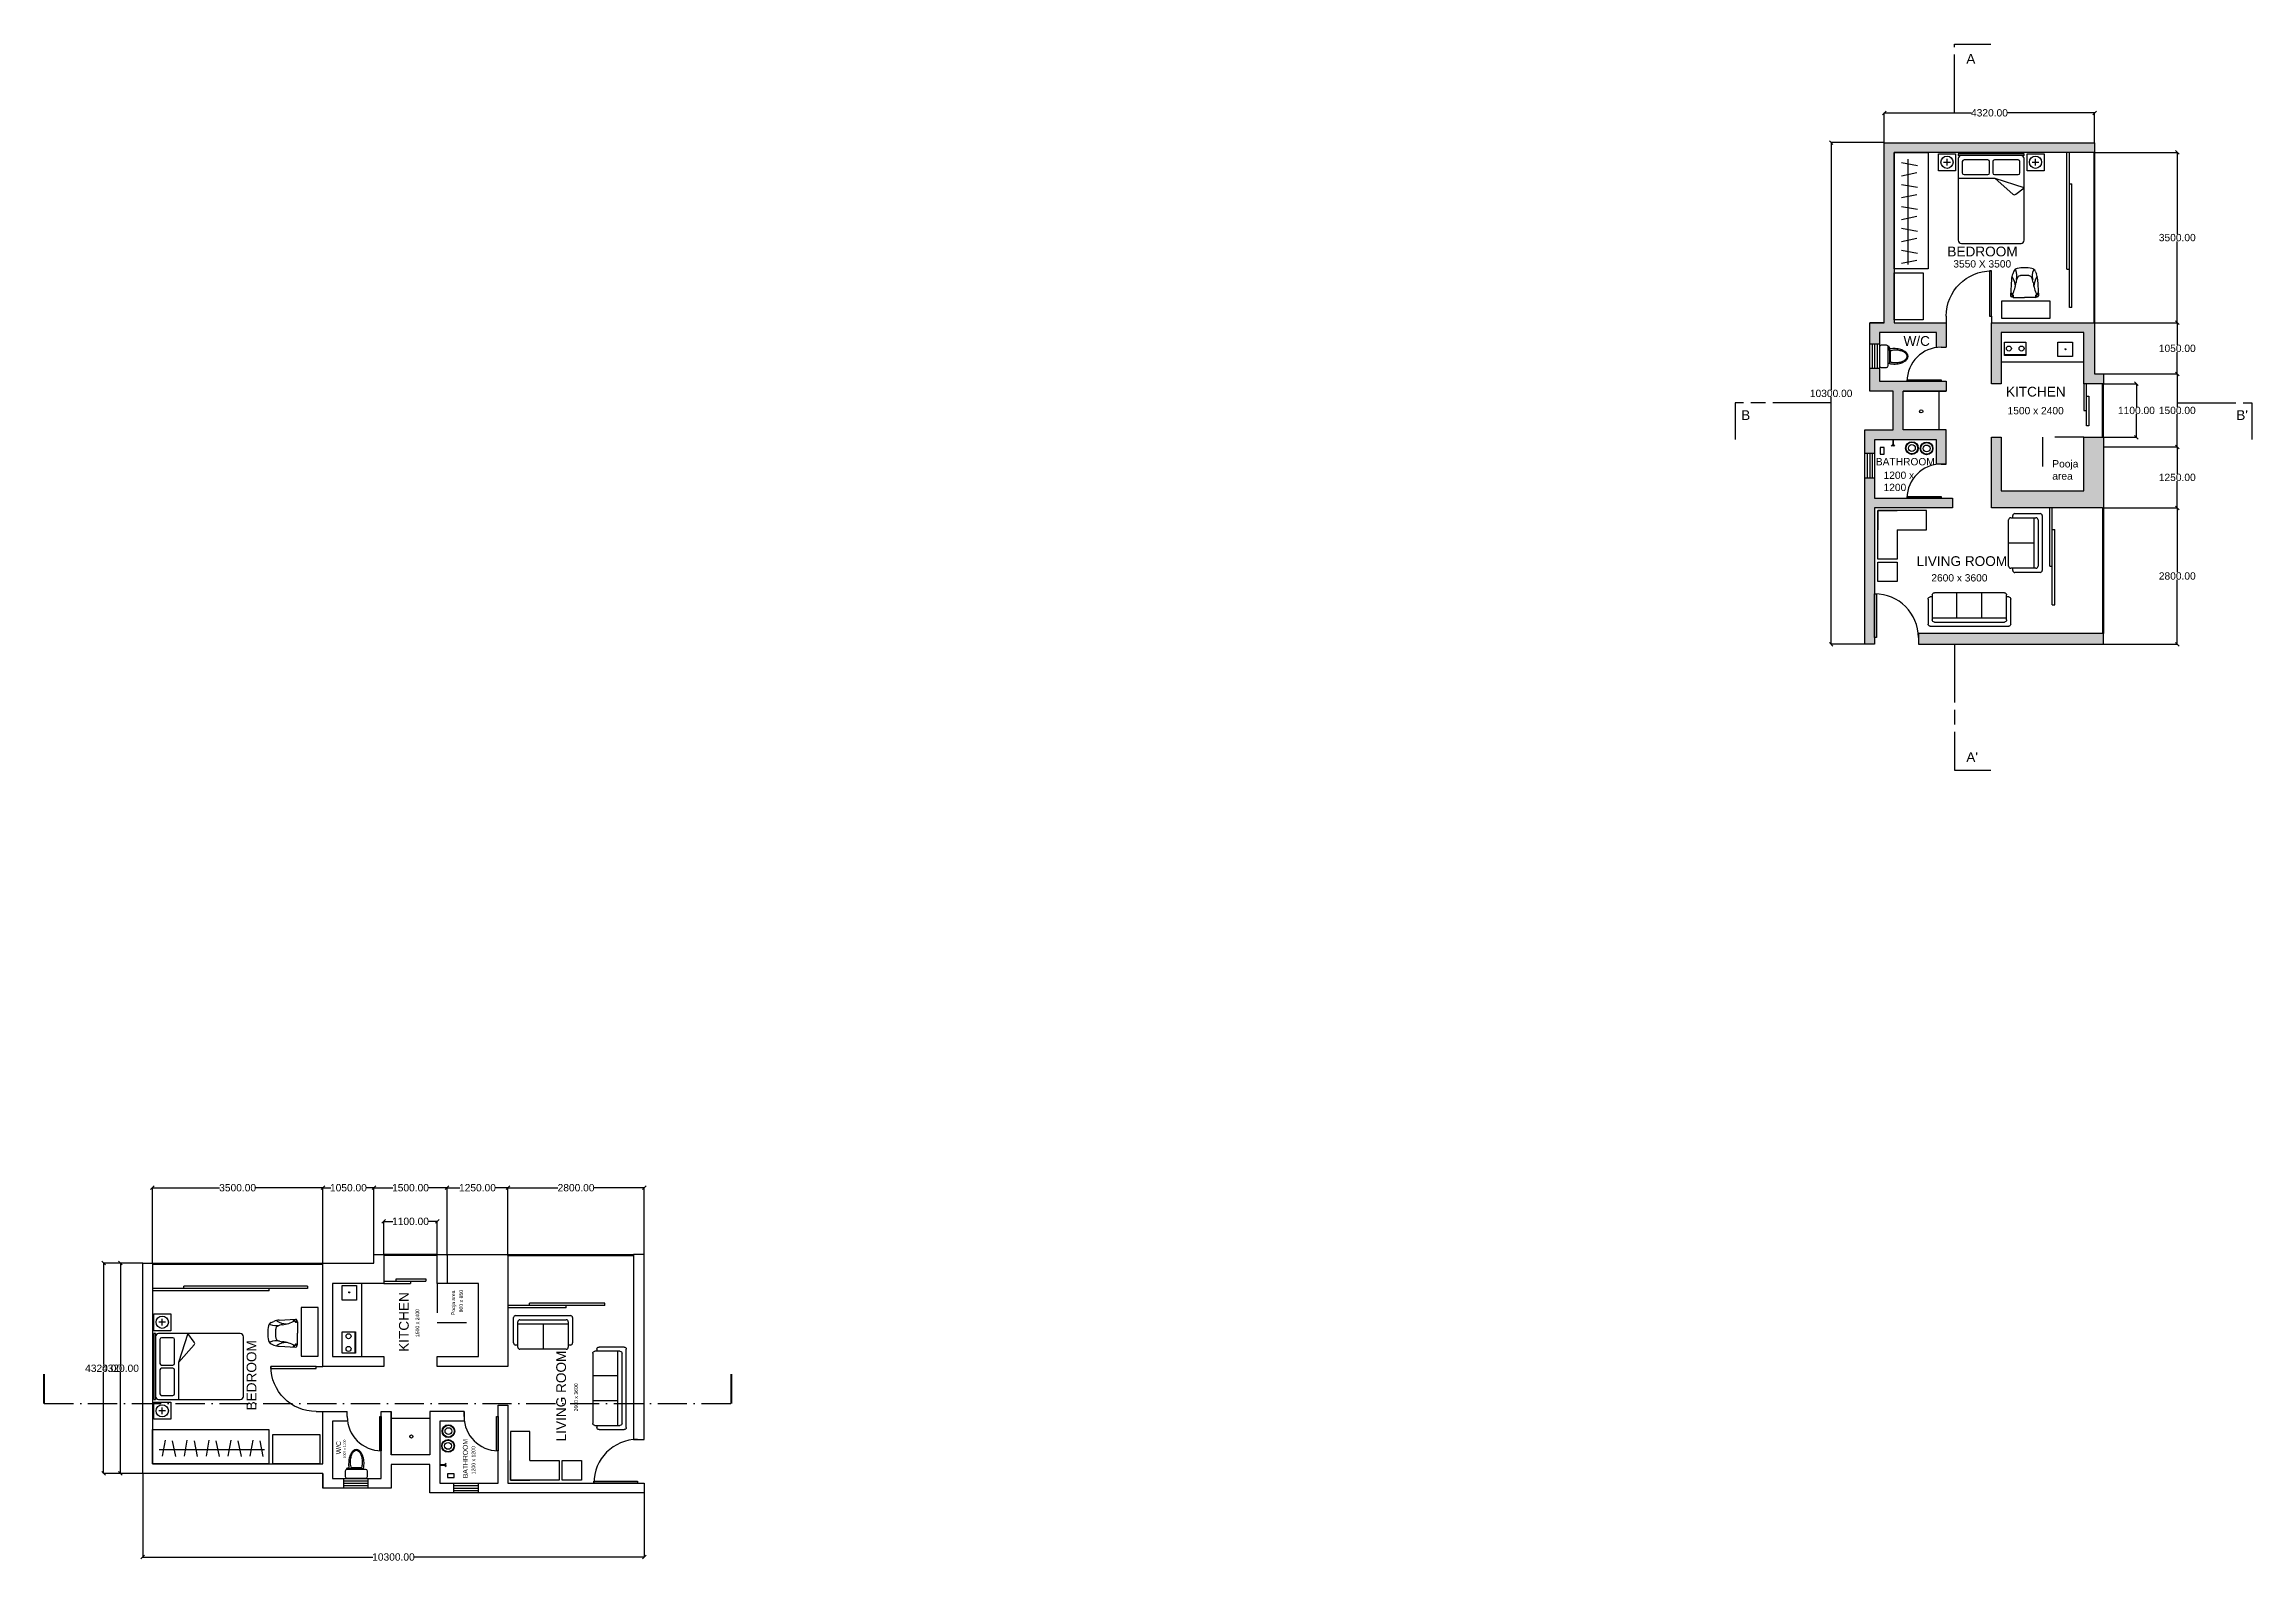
# Model space of a CAD drawing. Header units: millimetres. Extents: x 31008 to 110405, y 3669 to 34838.
# Drawn here: x 31008 to 76348, y 3669 to 34838 of the extents above; entities that cross this region are included whole.
import ezdxf

# ---------------------------------------------------------------- set-up
doc = ezdxf.new("R2010")
doc.units = ezdxf.units.MM
doc.header["$LTSCALE"] = 50
doc.header["$MEASUREMENT"] = 0
for name, pattern in [('ACAD_ISO03W100', [30, 12, -18]), ('ACAD_ISO08W100', [36, 24, -3, 6, -3]), ('ACAD_ISO10W100', [18, 12, -3, 0, -3])]:
    doc.linetypes.add(name, pattern=pattern)
for name, color, linetype in [('door', 12, 'Continuous'), ('furniture', 100, 'Continuous'), ('railing', 230, 'Continuous'), ('walls', 30, 'Continuous'), ('windows', 130, 'Continuous')]:
    doc.layers.add(name, color=color, linetype=linetype)
doc.layers.add('measurement', color=50, linetype='Continuous', plot=False)
doc.styles.get("Standard").update_dxf_attribs({"font": 'arial.ttf'})
doc.dimstyles.get("Standard").update_dxf_attribs({"dimtxt": 150, "dimasz": 75, "dimexe": 0.18, "dimexo": 0.0625, "dimgap": 0.09, "dimtad": 0, "dimtih": 1, "dimtoh": 1, "dimzin": 0, "dimdsep": 46, "dimtxsty": 'Standard', "dimblk": 'OBLIQUE', "dimcen": 0.09, "dimadec": 0, "dimazin": 0, "dimtfac": 1, "dimtofl": 0, "dimtmove": 0, "dimatfit": 3, "dimldrblk": 'OBLIQUE', "dimfxl": 1, "dimtolj": 1, "dimtzin": 0, "dimarcsym": 0})

msp = doc.modelspace()

# ---------------------------------------------------------------- texts
at = {"attachment_point": 1}
for s, width, heights, insert, char_height in [('A', 920.83455, [0], (70483.143, 34635.118), 200), ('BEDROOM', 1851.98829, [0], (70094.145, 30679.856), 200), ('W/C', 920.83455, [0], (69193.554, 28842.022), 200), ('KITCHEN', 1222.02074, [0], (71296.973, 27801.126), 200), ('B', 920.83455, [0], (65858.97, 27319.595), 200), ("B'", 287.57334, [164.707], (76027.632, 27319.919), 200), ('1200 x 1200', 691.22468, [0], (68783.853, 26059.844), 150), ('LIVING ROOM', 2075.96249, [0], (69459.723, 24321.319), 200), ("A'", 920.83455, [0], (70483.143, 20295.307), 200)]:
    msp.add_mtext_dynamic_manual_height_columns(s, width=width, gutter_width=1, heights=heights, dxfattribs=dict(at, insert=insert, char_height=char_height))
at = {"linetype": 'ACAD_ISO03W100', "char_height": 150, "attachment_point": 1}
for s, width, heights, insert in [('3550 X 3500', 1449.00947, [0], (70216.5, 30400.774)), ('1500 x 2400', 1293.62638, [384.853], (71331.059, 27386.038)), ('BATHROOM', 711.00941, [0], (68626.143, 26338.359)), ('Pooja area', 691.05621, [0], (72249.44, 26294.841)), ('2600 x 3600', 1449.00947, [0], (69764.915, 23952.876))]:
    msp.add_mtext_dynamic_manual_height_columns(s, width=width, gutter_width=1, heights=heights, dxfattribs=dict(at, insert=insert))
at = {"attachment_point": 1, "rotation": 90}
for s, width, insert, char_height in [('KITCHEN', 1222.02074, (38295.874, 7981.473), 200), ('BEDROOM', 1851.98829, (35166.644, 6778.645), 200), ('LIVING ROOM', 2075.96249, (41525.181, 6144.223), 200), ('W/C', 920.83455, (37004.478, 5878.054), 100), ('1000 x 1100', 417.35222, (37152.257, 5794.188), 50), ('BATHROOM', 711.00941, (39607.527, 5385.241), 100), ('1200 x 1200', 691.22468, (39786.656, 5468.353), 75)]:
    msp.add_mtext_dynamic_manual_height_columns(s, width=width, gutter_width=1, heights=[0], dxfattribs=dict(at, insert=insert, char_height=char_height))
at = {"linetype": 'ACAD_ISO03W100', "char_height": 75, "attachment_point": 1, "rotation": 90}
for s, width, insert in [('Pooja area', 691.05621, (39372.886, 8735.94)), ('800 x 850', 522.92284, (39533.397, 8793.452)), ('1500 x 2400', 1003.094, (38635.962, 8285.559)), ('2600 x 3600', 1449.00947, (41893.624, 6758.415))]:
    msp.add_mtext_dynamic_manual_height_columns(s, width=width, gutter_width=1, heights=[0], dxfattribs=dict(at, insert=insert))

# ---------------------------------------------------------------- blocks, each defined once
blk = doc.blocks.new('*U2')
for p, q in [((0, 0), (0, -6)), ((40, 0), (40, -6))]:
    blk.add_line(p, q)
blk.add_lwpolyline([(0, 0), (0, 40), (1.75, 40), (1.75, 0)], close=True)
blk.add_arc((0, 0), 40, 0, 90)
blk = doc.blocks.new('_Oblique')
at = {"color": 0, "linetype": 'ByBlock', "lineweight": -2}
blk.add_line((-0.5, -0.5), (0.5, 0.5), dxfattribs=at)
blk = doc.blocks.new('*D9')
at = {"layer": 'Defpoints', "color": 0, "transparency": 16777216}
for p in [(32229, 9804), (33032, 9804), (33032, 5484)]:
    blk.add_point(p, dxfattribs=at)
at = {"layer": 'measurement', "color": 0, "lineweight": -2, "transparency": 16777216}
for p, q in [((33032, 9804), (32229, 9804)), ((32229, 9804), (32229, 7721)), ((32229, 5484), (32229, 7567)), ((33032, 5484), (32229, 5484))]:
    blk.add_line(p, q, dxfattribs=at)
at = {"layer": 'measurement', "color": 0, "lineweight": -2, "transparency": 16777216, "xscale": 75, "yscale": 75, "zscale": 75}
for p, rotation in [((32229, 9804), 90), ((32229, 5484), 270)]:
    blk.add_blockref('_Oblique', p, dxfattribs=dict(at, rotation=rotation))
at = {"layer": 'measurement', "color": 0, "transparency": 16777216, "insert": (32229, 7644), "char_height": 150, "attachment_point": 5}
blk.add_mtext('\\A1;4320.00', dxfattribs=at)
blk = doc.blocks.new('*D6')
at = {"layer": 'Defpoints', "color": 0, "transparency": 16777216}
for p in [(33032, 5484), (43332, 5084), (43332, 3768)]:
    blk.add_point(p, dxfattribs=at)
at = {"layer": 'measurement', "color": 0, "lineweight": -2, "transparency": 16777216}
for p, q in [((33032, 5484), (33032, 3767)), ((43332, 5084), (43332, 3767)), ((33032, 3768), (37761, 3768)), ((43332, 3768), (38602, 3768))]:
    blk.add_line(p, q, dxfattribs=at)
at = {"layer": 'measurement', "color": 0, "lineweight": -2, "transparency": 16777216, "xscale": 75, "yscale": 75, "zscale": 75, "rotation": 180}
blk.add_blockref('_Oblique', (33032, 3768), dxfattribs=at)
at = {"layer": 'measurement', "color": 0, "lineweight": -2, "transparency": 16777216, "xscale": 75, "yscale": 75, "zscale": 75}
blk.add_blockref('_Oblique', (43332, 3768), dxfattribs=at)
at = {"layer": 'measurement', "color": 0, "transparency": 16777216, "insert": (38182, 3768), "char_height": 150, "attachment_point": 5}
blk.add_mtext('\\A1;10300.00', dxfattribs=at)
blk = doc.blocks.new('*D10')
at = {"layer": 'Defpoints', "color": 0, "transparency": 16777216}
for p in [(32576, 9804), (33032, 9804), (33032, 5484)]:
    blk.add_point(p, dxfattribs=at)
at = {"layer": 'measurement', "color": 0, "lineweight": -2, "transparency": 16777216}
for p, q in [((33032, 9804), (32576, 9804)), ((32576, 9804), (32576, 7721)), ((32576, 5484), (32576, 7567)), ((33032, 5484), (32576, 5484))]:
    blk.add_line(p, q, dxfattribs=at)
at = {"layer": 'measurement', "color": 0, "lineweight": -2, "transparency": 16777216, "xscale": 75, "yscale": 75, "zscale": 75}
for p, rotation in [((32576, 9804), 90), ((32576, 5484), 270)]:
    blk.add_blockref('_Oblique', p, dxfattribs=dict(at, rotation=rotation))
at = {"layer": 'measurement', "color": 0, "transparency": 16777216, "insert": (32576, 7644), "char_height": 150, "attachment_point": 5}
blk.add_mtext('\\A1;4320.00', dxfattribs=at)
blk = doc.blocks.new('*D7')
at = {"layer": 'Defpoints', "color": 0, "transparency": 16777216}
for p in [(36732, 11352), (33232, 9804), (36732, 9804)]:
    blk.add_point(p, dxfattribs=at)
at = {"layer": 'measurement', "color": 0, "lineweight": -2, "transparency": 16777216}
for p, q in [((33232, 9804), (33232, 11352)), ((33232, 11352), (34612, 11352)), ((36732, 11352), (35351, 11352)), ((36732, 9804), (36732, 11352))]:
    blk.add_line(p, q, dxfattribs=at)
at = {"layer": 'measurement', "color": 0, "lineweight": -2, "transparency": 16777216, "xscale": 75, "yscale": 75, "zscale": 75, "rotation": 180}
blk.add_blockref('_Oblique', (33232, 11352), dxfattribs=at)
at = {"layer": 'measurement', "color": 0, "lineweight": -2, "transparency": 16777216, "xscale": 75, "yscale": 75, "zscale": 75}
blk.add_blockref('_Oblique', (36732, 11352), dxfattribs=at)
at = {"layer": 'measurement', "color": 0, "transparency": 16777216, "insert": (34982, 11352), "char_height": 150, "attachment_point": 5}
blk.add_mtext('\\A1;3500.00', dxfattribs=at)
blk = doc.blocks.new('*D11')
at = {"layer": 'Defpoints', "color": 0, "transparency": 16777216}
for p in [(37782, 11352), (37782, 9984), (36732, 9804)]:
    blk.add_point(p, dxfattribs=at)
at = {"layer": 'measurement', "color": 0, "lineweight": -2, "transparency": 16777216}
for p, q in [((36732, 9804), (36732, 11352)), ((36732, 11352), (36894, 11352)), ((37782, 11352), (37619, 11352)), ((37782, 9984), (37782, 11352))]:
    blk.add_line(p, q, dxfattribs=at)
at = {"layer": 'measurement', "color": 0, "lineweight": -2, "transparency": 16777216, "xscale": 75, "yscale": 75, "zscale": 75, "rotation": 180}
blk.add_blockref('_Oblique', (36732, 11352), dxfattribs=at)
at = {"layer": 'measurement', "color": 0, "lineweight": -2, "transparency": 16777216, "xscale": 75, "yscale": 75, "zscale": 75}
blk.add_blockref('_Oblique', (37782, 11352), dxfattribs=at)
at = {"layer": 'measurement', "color": 0, "transparency": 16777216, "insert": (37257, 11352), "char_height": 150, "attachment_point": 5}
blk.add_mtext('\\A1;1050.00', dxfattribs=at)
blk = doc.blocks.new('*D12')
at = {"layer": 'Defpoints', "color": 0, "transparency": 16777216}
for p in [(37782, 11352), (37782, 9984), (39282, 9984)]:
    blk.add_point(p, dxfattribs=at)
at = {"layer": 'measurement', "color": 0, "lineweight": -2, "transparency": 16777216}
for p, q in [((37782, 9984), (37782, 11352)), ((37782, 11352), (38169, 11352)), ((39282, 11352), (38894, 11352)), ((39282, 9984), (39282, 11352))]:
    blk.add_line(p, q, dxfattribs=at)
at = {"layer": 'measurement', "color": 0, "lineweight": -2, "transparency": 16777216, "xscale": 75, "yscale": 75, "zscale": 75, "rotation": 180}
blk.add_blockref('_Oblique', (37782, 11352), dxfattribs=at)
at = {"layer": 'measurement', "color": 0, "lineweight": -2, "transparency": 16777216, "xscale": 75, "yscale": 75, "zscale": 75}
blk.add_blockref('_Oblique', (39282, 11352), dxfattribs=at)
at = {"layer": 'measurement', "color": 0, "transparency": 16777216, "insert": (38532, 11352), "char_height": 150, "attachment_point": 5}
blk.add_mtext('\\A1;1500.00', dxfattribs=at)
blk = doc.blocks.new('*D8')
at = {"layer": 'Defpoints', "color": 0, "transparency": 16777216}
for p in [(39282, 11352), (39282, 9984), (40532, 9984)]:
    blk.add_point(p, dxfattribs=at)
at = {"layer": 'measurement', "color": 0, "lineweight": -2, "transparency": 16777216}
for p, q in [((39282, 9984), (39282, 11352)), ((39282, 11352), (39544, 11352)), ((40532, 11352), (40269, 11352)), ((40532, 9984), (40532, 11352))]:
    blk.add_line(p, q, dxfattribs=at)
at = {"layer": 'measurement', "color": 0, "lineweight": -2, "transparency": 16777216, "xscale": 75, "yscale": 75, "zscale": 75, "rotation": 180}
blk.add_blockref('_Oblique', (39282, 11352), dxfattribs=at)
at = {"layer": 'measurement', "color": 0, "lineweight": -2, "transparency": 16777216, "xscale": 75, "yscale": 75, "zscale": 75}
blk.add_blockref('_Oblique', (40532, 11352), dxfattribs=at)
at = {"layer": 'measurement', "color": 0, "transparency": 16777216, "insert": (39907, 11352), "char_height": 150, "attachment_point": 5}
blk.add_mtext('\\A1;1250.00', dxfattribs=at)
blk = doc.blocks.new('*D13')
at = {"layer": 'Defpoints', "color": 0, "transparency": 16777216}
for p in [(40532, 11352), (40532, 9984), (43332, 9984)]:
    blk.add_point(p, dxfattribs=at)
at = {"layer": 'measurement', "color": 0, "lineweight": -2, "transparency": 16777216}
for p, q in [((40532, 9984), (40532, 11352)), ((40532, 11352), (41561, 11352)), ((43332, 11352), (42303, 11352)), ((43332, 9984), (43332, 11352))]:
    blk.add_line(p, q, dxfattribs=at)
at = {"layer": 'measurement', "color": 0, "lineweight": -2, "transparency": 16777216, "xscale": 75, "yscale": 75, "zscale": 75, "rotation": 180}
blk.add_blockref('_Oblique', (40532, 11352), dxfattribs=at)
at = {"layer": 'measurement', "color": 0, "lineweight": -2, "transparency": 16777216, "xscale": 75, "yscale": 75, "zscale": 75}
blk.add_blockref('_Oblique', (43332, 11352), dxfattribs=at)
at = {"layer": 'measurement', "color": 0, "transparency": 16777216, "insert": (41932, 11352), "char_height": 150, "attachment_point": 5}
blk.add_mtext('\\A1;2800.00', dxfattribs=at)
blk = doc.blocks.new('*D14')
at = {"layer": 'Defpoints', "color": 0, "transparency": 16777216}
for p in [(39082, 10661), (37982, 9984), (39082, 9984)]:
    blk.add_point(p, dxfattribs=at)
at = {"layer": 'measurement', "color": 0, "lineweight": -2, "transparency": 16777216}
for p, q in [((37982, 9984), (37982, 10661)), ((37982, 10661), (38169, 10661)), ((39082, 10661), (38894, 10661)), ((39082, 9984), (39082, 10661))]:
    blk.add_line(p, q, dxfattribs=at)
at = {"layer": 'measurement', "color": 0, "lineweight": -2, "transparency": 16777216, "xscale": 75, "yscale": 75, "zscale": 75, "rotation": 180}
blk.add_blockref('_Oblique', (37982, 10661), dxfattribs=at)
at = {"layer": 'measurement', "color": 0, "lineweight": -2, "transparency": 16777216, "xscale": 75, "yscale": 75, "zscale": 75}
blk.add_blockref('_Oblique', (39082, 10661), dxfattribs=at)
at = {"layer": 'measurement', "color": 0, "transparency": 16777216, "insert": (38532, 10661), "char_height": 150, "attachment_point": 5}
blk.add_mtext('\\A1;1100.00', dxfattribs=at)
blk = doc.blocks.new('ghe 1600')
for p, q in [((-778.75, 166.875), (-778.75, 834.375)), ((-723.125, 890), (723.125, 890)), ((-667.5, 55.625), (-667.5, 723.125)), ((-667.5, 667.5), (667.5, 667.5)), ((-611.875, 778.75), (611.875, 778.75)), ((0, 667.5), (0, 0)), ((667.5, 723.125), (667.5, 55.625)), ((778.75, 834.375), (778.75, 166.875)), ((-667.5, 111.25), (-723.125, 111.25)), ((611.875, 0), (-611.875, 0)), ((723.125, 111.25), (667.5, 111.25))]:
    blk.add_line(p, q)
for centre, start, end in [((-723.125, 834.375), 90, 180), ((-611.875, 723.125), 90, 180), ((611.875, 723.125), 0, 90), ((723.125, 834.375), 0, 90), ((-723.125, 166.875), 180, 270), ((-611.875, 55.625), 180, 270), ((611.875, 55.625), 270, 0), ((723.125, 166.875), 270, 0)]:
    blk.add_arc(centre, 55.625, start, end)
blk = doc.blocks.new('sofa 2200')
for p, q in [((-2072, 151), (-2072, 818)), ((-2017, 874), (72, 874)), ((-1961, 39), (-1961, 707)), ((-1961, 651), (16, 651)), ((-1906, 762), (-39, 762)), ((-1306, 651), (-1306, -16)), ((-639, 651), (-639, -16)), ((16, 707), (16, 39)), ((128, 818), (128, 151)), ((-1961, 95), (-2017, 95)), ((72, 95), (16, 95)), ((-39, -16), (-1906, -16))]:
    blk.add_line(p, q)
for centre, start, end in [((-2017, 818), 90, 180), ((-1906, 707), 90, 180), ((-39, 707), 0, 90), ((72, 818), 0, 90), ((-2017, 151), 180, 270), ((-1906, 39), 180, 270), ((-39, 39), 270, 0), ((72, 151), 270, 0)]:
    blk.add_arc(centre, 55.6, start, end)
blk = doc.blocks.new('A$C238700B9')
for p, q in [((0, 0.61), (0, 0.49)), ((0.25, 0.65), (0.04, 0.65)), ((0.46, 0.65), (0.25, 0.65)), ((0.5, 0.49), (0.5, 0.61)), ((0.04, 0.45), (0.46, 0.45)), ((0.417, 0.425), (0.088, 0.425)), ((0.097, 0.45), (0.097, 0.425)), ((0.373, 0.407), (0.127, 0.407)), ((0.401, 0.45), (0.401, 0.425)), ((0.473, 0.443), (0.419, 0.443)), ((0.419, 0.443), (0.419, 0.428)), ((0.419, 0.428), (0.476, 0.428)), ((0.434, 0.443), (0.434, 0.45)), ((0.446, 0.45), (0.446, 0.443)), ((0.476, 0.428), (0.473, 0.443))]:
    blk.add_line(p, q)
for centre, radius, start, end in [((0.04, 0.61), 0.04, 90, 180), ((0.46, 0.61), 0.04, 0, 90), ((0.04, 0.49), 0.04, 180, 270), ((0.677, 0.3), 0.602, 168.0194, 177.6347), ((0.677, 0.325), 0.602, 180, 192.5733), ((0.466, 0.278), 0.385, 192.5733, 208.3008), ((0.591, 0.283), 0.481, 167.4267, 180), ((0.591, 0.283), 0.481, 180, 192.5733), ((0.422, 0.32), 0.308, 163.5954, 167.4267), ((0.422, 0.245), 0.308, 192.5733, 208.3008), ((0.333, 0.206), 0.235, 208.3008, 232.4306), ((0.316, 0.188), 0.188, 208.3008, 232.4306), ((0.25, 0.099), 0.0988, 232.4306, 270), ((0.246, 0.091), 0.0682, 229.3166, 273.1139), ((0.254, 0.091), 0.0682, 266.8861, 310.6834), ((0.25, 0.099), 0.0988, 270, 307.5694), ((0.184, 0.188), 0.188, 307.5694, 331.6992), ((0.167, 0.206), 0.235, 307.5694, 331.6992), ((0.078, 0.245), 0.308, 331.6992, 347.4267), ((0.078, 0.32), 0.308, 12.5733, 16.4046), ((0.034, 0.278), 0.385, 331.6992, 347.4267), ((-0.091, 0.283), 0.481, 0, 12.5733), ((-0.091, 0.283), 0.481, 347.4267, 0), ((-0.177, 0.325), 0.602, 347.4267, 0), ((-0.177, 0.325), 0.602, 0, 9.5816), ((0.44, 0.434), 0.0169, 200.64, 339.36), ((0.46, 0.49), 0.04, 270, 0)]:
    blk.add_arc(centre, radius, start, end)
blk = doc.blocks.new('A$C164346CA')
for p, q in [((0, 2.035), (0, 2)), ((1.5, 2.035), (0, 2.035)), ((1.5, 2), (1.5, 2.035)), ((1.5, 2), (0, 2)), ((0, 1.93), (0, 0.07)), ((0.092, 1.862), (0.092, 1.607)), ((0.673, 1.902), (0.132, 1.902)), ((0.132, 1.567), (0.673, 1.567)), ((0.713, 1.607), (0.713, 1.862)), ((0.783, 1.862), (0.783, 1.607)), ((1.364, 1.902), (0.823, 1.902)), ((0.823, 1.567), (1.364, 1.567)), ((1.404, 1.607), (1.404, 1.862)), ((1.5, 0.07), (1.5, 1.93)), ((0.839, 1.476), (0, 1.476)), ((0.839, 1.476), (1.245, 1.12)), ((1.5, 1.261), (0.839, 1.476)), ((1.308, 1.117), (1.5, 1.261)), ((0.07, 0), (1.43, 0))]:
    blk.add_line(p, q)
for centre, radius, start, end in [((0.07, 1.93), 0.07, 90, 180), ((0.132, 1.862), 0.04, 90, 180), ((0.132, 1.607), 0.04, 180, 270), ((0.673, 1.862), 0.04, 0, 90), ((0.673, 1.607), 0.04, 270, 0), ((0.823, 1.862), 0.04, 90, 180), ((0.823, 1.607), 0.04, 180, 270), ((1.364, 1.862), 0.04, 0, 90), ((1.364, 1.607), 0.04, 270, 0), ((1.43, 1.93), 0.07, 0, 90), ((1.278, 1.158), 0.05, 228.6958, 306.7579), ((0.07, 0.07), 0.07, 180, 270), ((1.43, 0.07), 0.07, 270, 0)]:
    blk.add_arc(centre, radius, start, end)
blk = doc.blocks.new('A$C16510C55')
for p, q in [((79, 640), (52, 577)), ((598, 640), (625, 577)), ((22, 443), (0, 41)), ((33, 99), (31, 65)), ((644, 99), (646, 65)), ((655, 443), (677, 41)), ((64, 0), (339, 0)), ((614, 0), (339, 0))]:
    blk.add_line(p, q)
for centre, radius, start, end in [((332, 442), 310, 154.3972, 179.9521), ((171, 601), 100, 96.3805, 157.031), ((109, 650), 21.2, 45.5254, 126.2468), ((-193, 523), 347, 344.8788, 24.1964), ((339, -89), 809, 90, 102.761), ((339, -162), 699, 90, 98.2423), ((339, -89), 809, 77.239, 90), ((339, -162), 699, 81.7577, 90), ((506, 601), 100, 22.969, 83.6195), ((870, 523), 347, 155.8036, 195.1212), ((568, 650), 21.2, 53.7532, 134.4746), ((345, 442), 310, 0.0479, 25.6028), ((25, 41), 25, 173.9961, 75.3808), ((9, 75), 33.6, 344.779, 99.7257), ((37, 486), 12, 38.1382, 163.4905), ((37, -41), 58, 78.3006, 101.6994), ((38, -6), 71.9, 78.7228, 95.0257), ((-781, 477), 920, 333.4529, 353.1042), ((-421, 229), 538, 4.2641, 29.5168), ((49, 41), 25, 270, 10.0083), ((66, 17), 17.4, 183.2091, 262.2329), ((48, 39), 25.8, 14.0669, 82.1014), ((332, 368), 200, 142.2714, 180.543), ((253, 430), 100, 98.2423, 142.2714), ((424, 430), 100, 37.7286, 81.7577), ((345, 368), 200, 359.457, 37.7286), ((1459, 477), 920, 186.8958, 206.5471), ((1099, 229), 538, 150.4832, 175.7359), ((629, 39), 25.8, 97.8986, 165.9331), ((629, 41), 25, 169.9917, 270), ((611, 17), 17.4, 277.7671, 356.7909), ((640, -6), 71.9, 84.9743, 101.2772), ((652, 41), 25, 104.6192, 6.0039), ((641, -41), 58, 78.3006, 101.6994), ((640, 486), 12, 16.5095, 141.8618), ((668, 75), 33.6, 80.2743, 195.221)]:
    blk.add_arc(centre, radius, start, end)
blk = doc.blocks.new('*U23')
for p, q in [((27, 137), (92, -181)), ((296, 134), (238, -195))]:
    blk.add_line(p, q)
blk = doc.blocks.new('*U24')
at = {"layer": 'furniture', "color": 0, "linetype": 'ByBlock', "lineweight": -2, "transparency": 16777216, "rotation": 89.99999999999999}
for p in [(25030, 11021), (25030, 10571), (25030, 10121), (25030, 9671), (25030, 9221)]:
    blk.add_blockref('*U23', p, dxfattribs=at)
blk = doc.blocks.new('*D27')
at = {"color": 0, "lineweight": -2, "transparency": 16777216}
for p, q in [((68799, 32815), (68799, 33427)), ((68799, 33427), (70587, 33427)), ((73119, 33427), (71332, 33427)), ((73119, 32815), (73119, 33427))]:
    blk.add_line(p, q, dxfattribs=at)
at = {"layer": 'Defpoints', "color": 0, "transparency": 16777216}
for p in [(73119, 33427), (68799, 32815), (73119, 32815)]:
    blk.add_point(p, dxfattribs=at)
at = {"color": 0, "lineweight": -2, "transparency": 16777216, "xscale": 75, "yscale": 75, "zscale": 75, "rotation": 180}
blk.add_blockref('_Oblique', (68799, 33427), dxfattribs=at)
at = {"color": 0, "lineweight": -2, "transparency": 16777216, "xscale": 75, "yscale": 75, "zscale": 75}
blk.add_blockref('_Oblique', (73119, 33427), dxfattribs=at)
at = {"color": 0, "transparency": 16777216, "insert": (70959, 33427), "char_height": 150, "attachment_point": 5}
blk.add_mtext('\\A1;4320.00', dxfattribs=at)
blk = doc.blocks.new('*D28')
at = {"color": 0, "lineweight": -2, "transparency": 16777216}
for p, q in [((68799, 32815), (67708, 32815)), ((67708, 32815), (67708, 27741)), ((67708, 22515), (67708, 27588)), ((68399, 22515), (67708, 22515))]:
    blk.add_line(p, q, dxfattribs=at)
at = {"layer": 'Defpoints', "color": 0, "transparency": 16777216}
for p in [(68799, 32815), (67708, 22515), (68399, 22515)]:
    blk.add_point(p, dxfattribs=at)
at = {"color": 0, "lineweight": -2, "transparency": 16777216, "xscale": 75, "yscale": 75, "zscale": 75}
for p, rotation in [((67708, 32815), 90), ((67708, 22515), 270)]:
    blk.add_blockref('_Oblique', p, dxfattribs=dict(at, rotation=rotation))
at = {"color": 0, "transparency": 16777216, "insert": (67708, 27665), "char_height": 150, "attachment_point": 5}
blk.add_mtext('\\A1;10300.00', dxfattribs=at)
blk = doc.blocks.new('*D29')
at = {"color": 0, "lineweight": -2, "transparency": 16777216}
for p, q in [((73119, 32615), (74816, 32615)), ((74816, 32615), (74816, 30941)), ((74816, 29115), (74816, 30788)), ((73119, 29115), (74816, 29115))]:
    blk.add_line(p, q, dxfattribs=at)
at = {"layer": 'Defpoints', "color": 0, "transparency": 16777216}
for p in [(73119, 32615), (73119, 29115), (74816, 29115)]:
    blk.add_point(p, dxfattribs=at)
at = {"color": 0, "lineweight": -2, "transparency": 16777216, "xscale": 75, "yscale": 75, "zscale": 75}
for p, rotation in [((74816, 32615), 90), ((74816, 29115), 270)]:
    blk.add_blockref('_Oblique', p, dxfattribs=dict(at, rotation=rotation))
at = {"color": 0, "transparency": 16777216, "insert": (74816, 30865), "char_height": 150, "attachment_point": 5}
blk.add_mtext('\\A1;3500.00', dxfattribs=at)
blk = doc.blocks.new('*D30')
at = {"color": 0, "lineweight": -2, "transparency": 16777216}
for p, q in [((73119, 29115), (74816, 29115)), ((74816, 29115), (74816, 28666)), ((74816, 28065), (74816, 28513)), ((73299, 28065), (74816, 28065))]:
    blk.add_line(p, q, dxfattribs=at)
at = {"layer": 'Defpoints', "color": 0, "transparency": 16777216}
for p in [(73119, 29115), (73299, 28065), (74816, 28065)]:
    blk.add_point(p, dxfattribs=at)
at = {"color": 0, "lineweight": -2, "transparency": 16777216, "xscale": 75, "yscale": 75, "zscale": 75}
for p, rotation in [((74816, 29115), 90), ((74816, 28065), 270)]:
    blk.add_blockref('_Oblique', p, dxfattribs=dict(at, rotation=rotation))
at = {"color": 0, "transparency": 16777216, "insert": (74816, 28590), "char_height": 150, "attachment_point": 5}
blk.add_mtext('\\A1;1050.00', dxfattribs=at)
blk = doc.blocks.new('*D33')
at = {"color": 0, "lineweight": -2, "transparency": 16777216}
for p, q in [((73299, 28065), (74816, 28065)), ((74816, 28065), (74816, 27391)), ((74816, 26565), (74816, 27238)), ((73299, 26565), (74816, 26565))]:
    blk.add_line(p, q, dxfattribs=at)
at = {"layer": 'Defpoints', "color": 0, "transparency": 16777216}
for p in [(73299, 28065), (74816, 28065), (73299, 26565)]:
    blk.add_point(p, dxfattribs=at)
at = {"color": 0, "lineweight": -2, "transparency": 16777216, "xscale": 75, "yscale": 75, "zscale": 75}
for p, rotation in [((74816, 28065), 90), ((74816, 26565), 270)]:
    blk.add_blockref('_Oblique', p, dxfattribs=dict(at, rotation=rotation))
at = {"color": 0, "transparency": 16777216, "insert": (74816, 27315), "char_height": 150, "attachment_point": 5}
blk.add_mtext('\\A1;1500.00', dxfattribs=at)
blk = doc.blocks.new('*D31')
at = {"color": 0, "lineweight": -2, "transparency": 16777216}
for p, q in [((73299, 26565), (74816, 26565)), ((74816, 26565), (74816, 26016)), ((74816, 25315), (74816, 25863)), ((73299, 25315), (74816, 25315))]:
    blk.add_line(p, q, dxfattribs=at)
at = {"layer": 'Defpoints', "color": 0, "transparency": 16777216}
for p in [(73299, 26565), (74816, 26565), (73299, 25315)]:
    blk.add_point(p, dxfattribs=at)
at = {"color": 0, "lineweight": -2, "transparency": 16777216, "xscale": 75, "yscale": 75, "zscale": 75}
for p, rotation in [((74816, 26565), 90), ((74816, 25315), 270)]:
    blk.add_blockref('_Oblique', p, dxfattribs=dict(at, rotation=rotation))
at = {"color": 0, "transparency": 16777216, "insert": (74816, 25940), "char_height": 150, "attachment_point": 5}
blk.add_mtext('\\A1;1250.00', dxfattribs=at)
blk = doc.blocks.new('*D34')
at = {"color": 0, "lineweight": -2, "transparency": 16777216}
for p, q in [((73299, 25315), (74816, 25315)), ((74816, 25315), (74816, 23991)), ((74816, 22515), (74816, 23838)), ((73299, 22515), (74816, 22515))]:
    blk.add_line(p, q, dxfattribs=at)
at = {"layer": 'Defpoints', "color": 0, "transparency": 16777216}
for p in [(73299, 25315), (74816, 25315), (73299, 22515)]:
    blk.add_point(p, dxfattribs=at)
at = {"color": 0, "lineweight": -2, "transparency": 16777216, "xscale": 75, "yscale": 75, "zscale": 75}
for p, rotation in [((74816, 25315), 90), ((74816, 22515), 270)]:
    blk.add_blockref('_Oblique', p, dxfattribs=dict(at, rotation=rotation))
at = {"color": 0, "transparency": 16777216, "insert": (74816, 23915), "char_height": 150, "attachment_point": 5}
blk.add_mtext('\\A1;2800.00', dxfattribs=at)
blk = doc.blocks.new('*D32')
at = {"color": 0, "lineweight": -2, "transparency": 16777216}
for p, q in [((73299, 27865), (73977, 27865)), ((73977, 27865), (73977, 27391)), ((73977, 26765), (73977, 27238)), ((73299, 26765), (73977, 26765))]:
    blk.add_line(p, q, dxfattribs=at)
at = {"layer": 'Defpoints', "color": 0, "transparency": 16777216}
for p in [(73299, 27865), (73299, 26765), (73977, 26765)]:
    blk.add_point(p, dxfattribs=at)
at = {"color": 0, "lineweight": -2, "transparency": 16777216, "xscale": 75, "yscale": 75, "zscale": 75}
for p, rotation in [((73977, 27865), 90), ((73977, 26765), 270)]:
    blk.add_blockref('_Oblique', p, dxfattribs=dict(at, rotation=rotation))
at = {"color": 0, "transparency": 16777216, "insert": (73977, 27315), "char_height": 150, "attachment_point": 5}
blk.add_mtext('\\A1;1100.00', dxfattribs=at)
blk = doc.blocks.new('*U25')
for p, q in [((27, 137), (92, -181)), ((296, 134), (238, -195))]:
    blk.add_line(p, q)
blk = doc.blocks.new('*U26')
at = {"layer": 'furniture', "color": 0, "linetype": 'ByBlock', "lineweight": -2, "transparency": 16777216, "rotation": 270}
for p in [(21355, -9208), (21355, -9658), (21355, -10108), (21355, -10558), (21355, -11008)]:
    blk.add_blockref('*U25', p, dxfattribs=at)

# ---------------------------------------------------------------- dimensions: what is measured, and where the dimension line sits
dim = msp.add_linear_dim(base=(73119.383, 33427), p1=(68799.383, 32814.727), p2=(73119.383, 32814.727), dimstyle='Standard')
dim.commit()
dim.dimension.update_dxf_attribs({"geometry": '*D27', "text_midpoint": (70959.383, 33427), "dimtype": 160})
dim = msp.add_linear_dim(base=(67708.21, 22514.727), p1=(68799.383, 32814.727), p2=(68399.383, 22514.727), angle=90, dimstyle='Standard')
dim.commit()
dim.dimension.update_dxf_attribs({"geometry": '*D28', "text_midpoint": (67708.21, 27664.727), "dimtype": 160})
for base, p1, p2, picture, middle in [((74816.024, 29114.727), (73119.383, 32614.727), (73119.383, 29114.727), '*D29', (74816.024, 30864.727)), ((74816.204, 28064.727), (73119.383, 29114.727), (73299.383, 28064.727), '*D30', (74816.204, 28589.727)), ((74816.204, 28064.727), (73299.383, 26564.727), (73299.383, 28064.727), '*D33', (74816.204, 27314.727)), ((73976.581, 26764.727), (73299.383, 27864.727), (73299.383, 26764.727), '*D32', (73976.581, 27314.727)), ((74816.204, 26564.727), (73299.383, 25314.727), (73299.383, 26564.727), '*D31', (74816.204, 25939.727)), ((74816.204, 25314.727), (73299.383, 22514.727), (73299.383, 25314.727), '*D34', (74816.204, 23914.727))]:
    dim = msp.add_linear_dim(base=base, p1=p1, p2=p2, angle=90, dimstyle='Standard')
    dim.commit()
    dim.dimension.update_dxf_attribs({"geometry": picture, "text_midpoint": middle})
at = {"layer": 'measurement'}
for base, p1, p2, angle, picture, middle in [((36731.773, 11351.965), (33231.773, 9803.883), (36731.773, 9803.883), 180, '*D7', (34981.773, 11351.965)), ((37781.773, 11352.145), (36731.773, 9803.883), (37781.773, 9983.883), 180, '*D11', (37256.773, 11352.145)), ((37781.773, 11352.145), (39281.773, 9983.883), (37781.773, 9983.883), 180, '*D12', (38531.773, 11352.145)), ((39281.773, 11352.145), (40531.773, 9983.883), (39281.773, 9983.883), 180, '*D8', (39906.773, 11352.145)), ((40531.773, 11352.145), (43331.773, 9983.883), (40531.773, 9983.883), 180, '*D13', (41931.773, 11352.145)), ((39081.773, 10661.081), (37981.773, 9983.883), (39081.773, 9983.883), 180, '*D14', (38531.773, 10661.081)), ((32228.909, 9803.883), (33031.773, 5483.883), (33031.773, 9803.883), 90, '*D9', (32228.909, 7643.883)), ((32576.419, 9803.883), (33031.773, 5483.883), (33031.773, 9803.883), 90, '*D10', (32576.419, 7643.883)), ((43331.773, 3767.597), (33031.773, 5483.883), (43331.773, 5083.883), 180, '*D6', (38181.773, 3767.597))]:
    dim = msp.add_linear_dim(base=base, p1=p1, p2=p2, angle=angle, dimstyle='Standard', dxfattribs=at)
    dim.commit()
    dim.dimension.update_dxf_attribs({"geometry": picture, "text_midpoint": middle})

# ---------------------------------------------------------------- hatches: boundary and pattern name
at = {"layer": 'walls'}
h = msp.add_hatch(color=256, dxfattribs=at)
h.dxf.hatch_style = 1
h.paths.add_polyline_path([(73299.383, 27864.727), (73299.383, 28064.727), (73119.383, 28064.727), (73119.383, 29114.727), (70999.383, 29114.727), (70999.383, 27864.727), (71199.383, 27864.727), (71199.383, 28914.727), (72899.383, 28914.727), (72899.383, 27864.727)])
h.paths.add_polyline_path([(73279.383, 25314.727), (73299.383, 25314.727), (73299.383, 26564.727), (73299.383, 26764.727), (72899.383, 26764.727), (72899.383, 25664.727), (71199.383, 25664.727), (71199.383, 26764.727), (70999.383, 26764.727), (70999.383, 25314.727), (72249.383, 25314.727)])
h.paths.add_polyline_path([(73299.383, 22514.727), (73299.383, 22734.727), (69499.383, 22734.727), (69499.383, 22514.727)])
h.paths.add_polyline_path([(68599.383, 22514.727), (68599.383, 22714.727), (68599.383, 25314.727), (70199.383, 25314.727), (70199.383, 25514.727), (68599.383, 25514.727), (68599.383, 25927.92), (68399.383, 25927.92), (68399.383, 25714.727), (68399.383, 22514.727)])
h.paths.add_polyline_path([(68599.383, 26427.92), (68599.383, 26714.727), (69871.67, 26714.727), (69871.67, 26214.727), (70071.67, 26214.727), (70071.67, 26914.727), (69184.395, 26914.727), (69184.395, 27714.727), (70071.67, 27714.727), (70071.67, 27914.727), (68699.383, 27914.727), (68699.383, 28185.453), (68499.383, 28185.453), (68499.383, 27714.727), (68984.395, 27714.727), (68984.395, 26914.727), (68399.383, 26914.727), (68399.383, 26427.92)])
h.paths.add_polyline_path([(72599.383, 32614.727), (73119.383, 32614.727), (73119.383, 32814.727), (70238.5, 32814.727), (70238.5, 32614.727)])
h.paths.add_polyline_path([(70238.5, 32614.727), (70238.5, 32814.727), (68799.383, 32814.727), (68799.383, 29114.727), (68499.383, 29114.727), (68499.383, 28685.453), (68699.383, 28685.453), (68699.383, 28914.727), (69871.67, 28914.727), (69871.67, 28608.251, -0.034046742), (69966.67, 28614.727), (70071.67, 28614.727), (70071.67, 29114.727), (68999.383, 29114.727), (68999.383, 32614.727)])

# ---------------------------------------------------------------- linework, layer by layer
for p, q in [((68499.383, 28685.453), (68699.383, 28685.453)), ((68499.383, 28185.453), (68699.383, 28185.453)), ((69871.67, 27914.727), (70071.67, 27914.727)), ((39281.773, 9963.883), (39281.773, 9983.883)), ((33878.517, 9283.883), (33878.517, 9333.883)), ((35631.773, 9233.883), (35631.773, 9283.883)), ((36419.878, 9333.883), (36419.878, 9283.883)), ((38240.875, 9433.883), (38240.875, 9483.883)), ((38849.409, 9483.883), (38849.409, 9433.883)), ((40978.517, 8933.883), (40978.517, 8983.883)), ((42519.878, 8933.883), (42519.878, 8983.883)), ((37931.773, 6556.17), (37931.773, 6756.17)), ((37161.047, 5183.883), (37161.047, 5383.883)), ((37661.047, 5183.883), (37661.047, 5383.883))]:
    msp.add_line(p, q)
at = {"linetype": 'ACAD_ISO03W100'}
for p, q in [((39081.773, 9383.883), (39081.773, 8583.883)), ((39081.773, 8583.883), (39931.773, 8583.883))]:
    msp.add_line(p, q, dxfattribs=at)
at = {"linetype": 'ACAD_ISO10W100', "lineweight": 100}
for p, q in [((31008.5, 6923), (31008.5, 7673)), ((45121, 6923), (45121, 7673))]:
    msp.add_line(p, q, dxfattribs=at)
at = {"linetype": 'ACAD_ISO10W100'}
msp.add_line((31008.5, 6923), (45121, 6923), dxfattribs=at)
at = {"linetype": 'ACAD_ISO08W100'}
for points in [[(70238.5, 33427), (70238.5, 34838), (70988.5, 34838)], [(67708.21, 27470.5), (65735, 27470.5), (65735, 26720.5)], [(74816.204, 27470.5), (76347.5, 27470.5), (76347.5, 26720.5)], [(70238.5, 22514.727), (70238.5, 19930.5), (70988.5, 19930.5)]]:
    msp.add_lwpolyline(points, dxfattribs=at)
at = {"linetype": 'ACAD_ISO03W100'}
msp.add_lwpolyline([(72899.383, 26764.727), (72049.383, 26764.727), (72049.383, 25664.727)], dxfattribs=at)
msp.add_circle((37259.916, 8041.899), 51.637)
at = {"layer": 'furniture'}
for p, q in [((69286.883, 30310.5), (69286.883, 32476.227)), ((70017.417, 32413.052), (70157.417, 32413.052)), ((70087.417, 32342.552), (70087.417, 32483.552)), ((71835.142, 32413.052), (71975.142, 32413.052)), ((71905.142, 32342.552), (71905.142, 32483.552)), ((71199.383, 28314.727), (72899.383, 28314.727)), ((71706.178, 28455.382), (71270.526, 28455.382)), ((69925.459, 26914.727), (69925.459, 27714.727)), ((68973.588, 26614.727), (68943.237, 26580.75)), ((68975.482, 26611.518), (68964.524, 26580.726)), ((68973.588, 26714.727), (68973.588, 26614.727)), ((68979.544, 26611.525), (68979.592, 26580.75)), ((68982.63, 26611.525), (68992.397, 26580.75)), ((68983.588, 26714.727), (68983.588, 26614.727)), ((68983.588, 26614.727), (69010.495, 26580.75)), ((37531.773, 7883.883), (37531.773, 9383.883)), ((33433.448, 8519.642), (33433.448, 8659.642)), ((33503.948, 8589.642), (33362.948, 8589.642)), ((37391.118, 8390.678), (37391.118, 7955.026)), ((33433.448, 6701.917), (33433.448, 6841.917)), ((33503.948, 6771.917), (33362.948, 6771.917)), ((38931.773, 6609.959), (38131.773, 6609.959)), ((35536, 5971.383), (33370.273, 5971.383)), ((39131.773, 5668.088), (39231.773, 5668.088)), ((39131.773, 5658.088), (39231.773, 5658.088)), ((39231.773, 5668.088), (39265.75, 5694.995)), ((39231.773, 5658.088), (39265.75, 5627.737)), ((39234.975, 5667.13), (39265.75, 5676.897)), ((39234.975, 5664.044), (39265.75, 5664.092)), ((39234.982, 5659.982), (39265.774, 5649.024))]:
    msp.add_line(p, q, dxfattribs=at)
for points in [[(68999.383, 30227), (68999.383, 32614.727), (69699.383, 32614.727), (69699.383, 30227)], [(69912.417, 32587.552), (70262.417, 32587.552), (70262.417, 32237.552), (69912.417, 32237.552)], [(71730.142, 32587.552), (72080.142, 32587.552), (72080.142, 32237.552), (71730.142, 32237.552)], [(68999.383, 30143), (69599.383, 30143), (69599.383, 29173.5), (68999.383, 29173.5)], [(71209, 29209), (72209, 29209), (72209, 29559), (71209, 29559)], [(71270.526, 28720.245), (71706.178, 28720.245), (71706.178, 28445.245), (71270.526, 28445.245)], [(72362.137, 28720.245), (72662.137, 28720.245), (72662.137, 28420.245), (72362.137, 28420.245)], [(68664.771, 24201.419), (69064.771, 24201.419), (69064.771, 23801.419), (68664.771, 23801.419)], [(37126.255, 9046.637), (37126.255, 9346.637), (37426.255, 9346.637), (37426.255, 9046.637)], [(33258.948, 8414.642), (33258.948, 8764.642), (33608.948, 8764.642), (33608.948, 8414.642)], [(36637.5, 7893.5), (36637.5, 8893.5), (36287.5, 8893.5), (36287.5, 7893.5)], [(37126.255, 7955.026), (37126.255, 8390.678), (37401.255, 8390.678), (37401.255, 7955.026)], [(33258.948, 6596.917), (33258.948, 6946.917), (33608.948, 6946.917), (33608.948, 6596.917)], [(35619.5, 5683.883), (33231.773, 5683.883), (33231.773, 6383.883), (35619.5, 6383.883)], [(35703.5, 5683.883), (35703.5, 6283.883), (36673, 6283.883), (36673, 5683.883)], [(41645.081, 5349.271), (41645.081, 5749.271), (42045.081, 5749.271), (42045.081, 5349.271)]]:
    msp.add_lwpolyline(points, close=True, dxfattribs=at)
for points in [[(68716.594, 26420.503, 0.414213562), (68719.7, 26417.397), (68791.304, 26417.397, 0.414213562), (68794.41, 26420.503), (68794.41, 26552.925, 0.414213562), (68791.304, 26556.031), (68719.7, 26556.031, 0.414213562), (68716.594, 26552.925)], [(39425.997, 5401.094, 0.414213562), (39429.103, 5404.2), (39429.103, 5475.804, 0.414213562), (39425.997, 5478.91), (39293.575, 5478.91, 0.414213562), (39290.469, 5475.804), (39290.469, 5404.2, 0.414213562), (39293.575, 5401.094)]]:
    msp.add_lwpolyline(points, format="xyb", close=True, dxfattribs=at)
for points in [[(69064.771, 24862.56), (69664.771, 24862.56), (69664.771, 25262.56), (68664.771, 25262.56), (68664.771, 24862.56)], [(69064.771, 24862.56), (69064.771, 24262.56), (68664.771, 24262.56), (68664.771, 25262.56), (69064.771, 25262.56)], [(40983.94, 5749.271), (40983.94, 6349.271), (40583.94, 6349.271), (40583.94, 5349.271), (40983.94, 5349.271)], [(40983.94, 5749.271), (41583.94, 5749.271), (41583.94, 5349.271), (40583.94, 5349.271), (40583.94, 5749.271)]]:
    msp.add_lwpolyline(points, dxfattribs=at)
for centre, radius in [((70087.417, 32412.552), 125), ((71905.142, 32412.552), 125), ((71357.399, 28586.584), 51.637), ((71618.589, 28586.584), 51.637), ((72519.46, 28572.433), 10.415), ((69557.836, 27296.045), 32.331), ((69365.792, 26543.234), 130.318), ((69365.792, 26543.234), 120.318), ((69365.792, 26543.234), 70.318), ((69668.697, 26534.985), 130.318), ((69668.697, 26534.985), 120.318), ((69668.697, 26534.985), 70.318), ((37274.067, 9203.96), 10.415), ((33433.948, 8589.642), 125), ((37259.916, 8303.089), 51.637), ((33433.948, 6771.917), 125), ((39311.515, 6353.197), 130.318), ((39311.515, 6353.197), 120.318), ((39311.515, 6353.197), 70.318), ((38550.455, 6242.336), 32.331), ((39303.266, 6050.292), 130.318), ((39303.266, 6050.292), 120.318), ((39303.266, 6050.292), 70.318)]:
    msp.add_circle(centre, radius, dxfattribs=at)
at = {"layer": 'railing'}
for p, q in [((73099.383, 32614.727), (73099.383, 29114.727)), ((73119.383, 32614.727), (73119.383, 29114.727)), ((73279.383, 26764.727), (73279.383, 27864.727)), ((73299.383, 26764.727), (73299.383, 27864.727)), ((73279.383, 25314.727), (73279.383, 22734.727)), ((39081.773, 9983.883), (37981.773, 9983.883)), ((33231.773, 9803.883), (36731.773, 9803.883)), ((33231.773, 9783.883), (36731.773, 9783.883)), ((39081.773, 9963.883), (37981.773, 9963.883)), ((40531.773, 9963.883), (43111.773, 9963.883))]:
    msp.add_line(p, q, dxfattribs=at)
for points in [[(73279.383, 25314.727), (73299.383, 25314.727), (73299.383, 22734.727)], [(40531.773, 9963.883), (40531.773, 9983.883), (43111.773, 9983.883)]]:
    msp.add_lwpolyline(points, dxfattribs=at)
at = {"layer": 'walls'}
for p, q in [((68799.383, 29114.727), (68499.383, 29114.727)), ((68984.395, 27714.727), (68499.383, 27714.727)), ((70071.67, 26214.727), (69871.67, 26214.727)), ((39281.773, 9963.883), (39281.773, 9383.883)), ((39631.773, 6756.17), (39631.773, 6556.17)), ((36731.773, 5483.883), (36731.773, 5183.883)), ((38131.773, 5668.895), (38131.773, 5183.883))]:
    msp.add_line(p, q, dxfattribs=at)
for points in [[(69871.67, 26214.727), (69871.67, 26714.727), (68599.383, 26714.727), (68599.383, 25514.727), (70199.383, 25514.727), (70199.383, 25314.727), (68599.383, 25314.727), (68599.383, 22714.727), (68599.383, 22514.727), (68399.383, 22514.727), (68399.383, 25714.727), (68399.383, 26914.727), (68984.395, 26914.727), (68984.395, 27714.727), (68499.383, 27714.727), (68499.383, 29114.727), (68799.383, 29114.727), (68799.383, 32814.727), (73119.383, 32814.727), (73119.383, 32614.727), (72599.383, 32614.727), (68999.383, 32614.727), (68999.383, 29114.727), (70071.67, 29114.727), (70071.67, 28614.727)], [(73119.383, 29114.727), (73119.383, 28064.727), (73299.383, 28064.727), (73299.383, 27864.727), (72899.383, 27864.727), (72899.383, 28914.727), (71199.383, 28914.727), (71199.383, 27864.727), (70999.383, 27864.727), (70999.383, 29114.727), (73119.383, 29114.727)], [(69871.67, 28608.251), (69871.67, 28914.727), (68699.383, 28914.727), (68699.383, 27914.727), (70071.67, 27914.727), (70071.67, 27714.727)], [(70071.67, 26214.727), (70071.67, 26914.727), (69184.395, 26914.727), (69184.395, 27714.727), (70071.67, 27714.727), (69184.395, 27714.727)], [(73279.383, 25314.727), (72249.383, 25314.727), (70999.383, 25314.727), (70999.383, 26764.727), (71199.383, 26764.727), (71199.383, 25664.727), (72899.383, 25664.727), (72899.383, 26764.727), (73299.383, 26764.727), (73299.383, 26564.727), (73299.383, 25314.727)], [(36731.773, 9803.883), (37781.773, 9803.883), (37781.773, 9983.883), (37981.773, 9983.883), (37981.773, 9383.883), (36931.773, 9383.883), (36931.773, 7883.883), (37981.773, 7883.883), (37981.773, 7683.883), (36731.773, 7683.883), (36731.773, 9803.883)], [(40531.773, 9963.883), (40531.773, 8933.883), (40531.773, 7683.883), (39081.773, 7683.883), (39081.773, 7883.883), (39931.773, 7883.883), (39931.773, 9383.883), (39081.773, 9383.883), (39081.773, 9983.883), (39281.773, 9983.883), (40531.773, 9983.883)], [(39631.773, 6556.17), (39131.773, 6556.17), (39131.773, 5283.883), (40331.773, 5283.883), (40331.773, 6883.883), (40531.773, 6883.883), (40531.773, 5283.883), (43131.773, 5283.883), (43331.773, 5283.883), (43331.773, 5083.883), (40131.773, 5083.883), (38931.773, 5083.883), (38931.773, 5668.895), (38131.773, 5668.895), (38131.773, 5183.883), (36731.773, 5183.883), (36731.773, 5483.883), (33031.773, 5483.883), (33031.773, 9803.883), (33231.773, 9803.883), (33231.773, 9283.883), (33231.773, 5683.883), (36731.773, 5683.883), (36731.773, 6756.17), (37231.773, 6756.17)], [(37238.249, 6556.17), (36931.773, 6556.17), (36931.773, 5383.883), (37931.773, 5383.883), (37931.773, 6756.17), (38131.773, 6756.17)], [(39631.773, 6756.17), (38931.773, 6756.17), (38931.773, 5868.895), (38131.773, 5868.895), (38131.773, 6756.17), (38131.773, 5868.895)]]:
    msp.add_lwpolyline(points, dxfattribs=at)
for points in [[(73299.383, 22734.727), (69499.383, 22734.727), (69499.383, 22514.727), (73299.383, 22514.727)], [(43111.773, 9983.883), (43111.773, 6183.883), (43331.773, 6183.883), (43331.773, 9983.883)]]:
    msp.add_lwpolyline(points, close=True, dxfattribs=at)
at = {"layer": 'windows'}
for p, q in [((72549.383, 30214.727), (72549.383, 32614.727)), ((72599.383, 29426.622), (72599.383, 32614.727)), ((72599.383, 31967.983), (72649.383, 31967.983)), ((72649.383, 29426.622), (72649.383, 31967.983)), ((72549.383, 30214.727), (72599.383, 30214.727)), ((72649.383, 29426.622), (72599.383, 29426.622)), ((68549.383, 28685.453), (68549.383, 28185.453)), ((68599.383, 28685.453), (68599.383, 28185.453)), ((68649.383, 28685.453), (68649.383, 28185.453)), ((68599.383, 26427.92), (68399.383, 26427.92)), ((68449.383, 26427.92), (68449.383, 25927.92)), ((68499.383, 26427.92), (68499.383, 25927.92)), ((68549.383, 26427.92), (68549.383, 25927.92)), ((68599.383, 25927.92), (68399.383, 25927.92)), ((72199.383, 24114.727), (72199.383, 25314.727)), ((72249.383, 23326.622), (72249.383, 25314.727)), ((72249.383, 24867.983), (72299.383, 24867.983)), ((72299.383, 23326.622), (72299.383, 24867.983)), ((72199.383, 24114.727), (72249.383, 24114.727)), ((72249.383, 23326.622), (72299.383, 23326.622)), ((36419.878, 9283.883), (33231.773, 9283.883)), ((35631.773, 9233.883), (33231.773, 9233.883)), ((36419.878, 9333.883), (33878.517, 9333.883)), ((37981.773, 9433.883), (38849.409, 9433.883)), ((37981.773, 9383.883), (38531.773, 9383.883)), ((38240.875, 9483.883), (38849.409, 9483.883)), ((38531.773, 9433.883), (38531.773, 9383.883)), ((42519.878, 8933.883), (40531.773, 8933.883)), ((41731.773, 8883.883), (40531.773, 8883.883)), ((42519.878, 8983.883), (40978.517, 8983.883)), ((41731.773, 8883.883), (41731.773, 8933.883)), ((37161.047, 5333.883), (37661.047, 5333.883)), ((37161.047, 5283.883), (37661.047, 5283.883)), ((37161.047, 5233.883), (37661.047, 5233.883)), ((39418.58, 5283.883), (39418.58, 5083.883)), ((39418.58, 5233.883), (39918.58, 5233.883)), ((39418.58, 5183.883), (39918.58, 5183.883)), ((39418.58, 5133.883), (39918.58, 5133.883)), ((39918.58, 5283.883), (39918.58, 5083.883))]:
    msp.add_line(p, q, dxfattribs=at)
for points in [[(72899.383, 27864.727), (72899.383, 27314.727), (72949.383, 27314.727)], [(72949.383, 27605.625), (72999.383, 27605.625), (72999.383, 26997.091), (72949.383, 26997.091), (72949.383, 27864.727)]]:
    msp.add_lwpolyline(points, dxfattribs=at)

# ---------------------------------------------------------------- block references
at = {"layer": 'door'}
for p, xscale, yscale, zscale in [((70999.383, 29253.884), -23.19283880951475, 23.19283880951475, 23.19283880951475), ((68599.383, 22649.727), 22.49999999999996, 22.49999999999996, 22.49999999999996)]:
    msp.add_blockref('*U2', p, dxfattribs=dict(at, xscale=xscale, yscale=yscale, zscale=zscale))
for p, xscale, yscale, zscale, rotation in [((69966.67, 27914.727), 17.49999999999998, 17.49999999999998, 17.49999999999998, 89.99999999999999), ((69966.67, 25514.727), 17.49999999999998, 17.49999999999998, 17.49999999999998, 89.99999999999999), ((36592.616, 7683.883), -23.19283880951475, 23.19283880951475, 23.19283880951475, 90), ((37931.773, 6651.17), 17.49999999999998, 17.49999999999998, 17.49999999999998, 180), ((40331.773, 6651.17), 17.49999999999998, 17.49999999999998, 17.49999999999998, 180), ((43196.773, 5283.883), 22.49999999999996, 22.49999999999996, 22.49999999999996, 90)]:
    msp.add_blockref('*U2', p, dxfattribs=dict(at, xscale=xscale, yscale=yscale, zscale=zscale, rotation=rotation))
at = {"layer": 'furniture'}
for name, p, rotation in [('*U26', (90641.5, 21102), 180), ('*U24', (44757.5, -19059), 90)]:
    msp.add_blockref(name, p, dxfattribs=dict(at, rotation=rotation))
for name, p, xscale, yscale, zscale in [('A$C164346CA', (70318.658, 30746.218), 902.3258693669846, 902.3258693669846, 902.3258693669846), ('A$C16510C55', (71393.236, 29635.194), 0.8472222222028387, 0.8472222222028387, 0.8472222222028387), ('ghe 1600', (41253.344, 8035.732), 0.7778243049875132, 0.7778243049875132, 0.7778243049875132)]:
    msp.add_blockref(name, p, dxfattribs=dict(at, xscale=xscale, yscale=yscale, zscale=zscale))
at = {"layer": 'furniture', "color": 7, "xscale": 907.3340915532824, "yscale": 907.3340915532824, "zscale": 907.3340915532824}
for p, rotation in [((69289.876, 28199.472), 89.99999999999999), ((37647.028, 5974.376), 180)]:
    msp.add_blockref('A$C238700B9', p, dxfattribs=dict(at, rotation=rotation))
at = {"layer": 'furniture'}
for name, p, xscale, yscale, zscale, rotation in [('ghe 1600', (71351.232, 24593.156), 0.7778243049875132, 0.7778243049875132, 0.7778243049875132, 270), ('sofa 2200', (71298.034, 23557.915), -0.7713672952570952, 0.7713672952570952, 0.7713672952570952, 180), ('A$C16510C55', (36211.306, 8077.736), 0.8472222222028387, 0.8472222222028387, 0.8472222222028387, 90), ('A$C164346CA', (35100.282, 7003.158), 902.3258693669846, 902.3258693669846, 902.3258693669846, 90), ('sofa 2200', (42288.585, 7982.534), -0.7713672952570952, 0.7713672952570952, 0.7713672952570952, 270)]:
    msp.add_blockref(name, p, dxfattribs=dict(at, xscale=xscale, yscale=yscale, zscale=zscale, rotation=rotation))

msp.set_redraw_order([(e.dxf.handle, doc.entitydb.next_handle()) for e in msp.query("TEXT MTEXT ATTDEF DIMENSION ARC_DIMENSION")])  # texts and dimensions are drawn at this point

doc.saveas('drawing.dxf')
